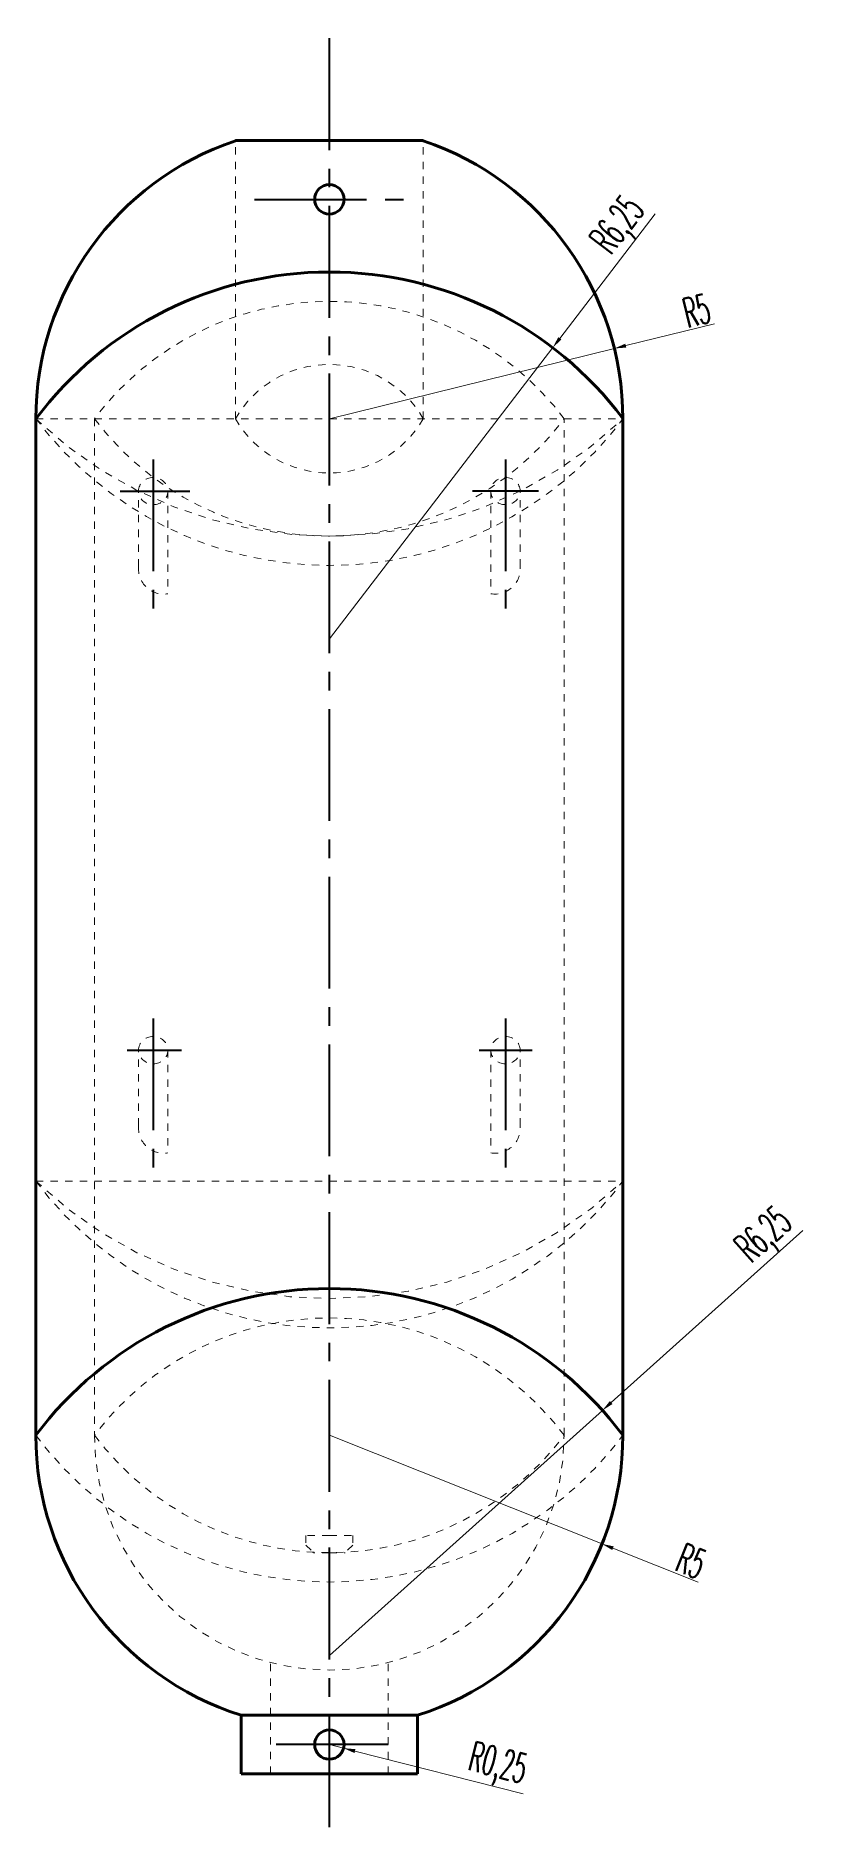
# Model space of a CAD drawing. Header units: millimetres. Extents: x -16.2 to 80.9, y -5.5 to 64.6.
# Drawn here: x 67.55 to 80.85, y 31.98 to 62.5 of the extents above; entities that cross this region are included whole.
import ezdxf

# ---------------------------------------------------------------- set-up
doc = ezdxf.new("R2010")
doc.units = ezdxf.units.MM
doc.header["$LTSCALE"] = 0.1
doc.linetypes.add('CENTRO2', pattern=[28.575, 19.05, -3.175, 3.175, -3.175])
doc.linetypes.add('JIS_02_1.2', pattern=[2.5, 1.25, -1.25])
for name, color, linetype, lineweight in [('Aristas Ocultas', 1, 'JIS_02_1.2', 20), ('Contorno', 5, 'Continuous', 60), ('Cotas', 6, 'Continuous', 20), ('Ejes', 3, 'CENTRO2', 40)]:
    doc.layers.add(name, color=color, linetype=linetype, lineweight=lineweight)
doc.styles.get("Standard").update_dxf_attribs({"font": 'romans.shx', "width": 0.5, "height": 0.5, "bigfont": '@extfont2.shx'})
doc.dimstyles.new('ISO-25', dxfattribs={"dimscale": 0.2, "dimtxt": 1, "dimasz": 1, "dimexe": 0.3, "dimexo": 0.2, "dimgap": 0.2, "dimtad": 1, "dimtxsty": 'Standard', "dimcen": 2.5, "dimclrd": 256, "dimclre": 6, "dimclrt": 6, "dimadec": 0, "dimazin": 0, "dimtfac": 1, "dimtmove": 0, "dimatfit": 3, "dimfxl": 1, "dimtfillclr": 6, "dimlwd": 20, "dimlwe": 20, "dimarcsym": 0})

msp = doc.modelspace()

# ---------------------------------------------------------------- blocks, each defined once
blk = doc.blocks.new('*D15')
at = {"layer": 'Cotas', "linetype": 'Continuous', "lineweight": 20}
for p, q in [((79.106, 57.597), (77.594, 57.224)), ((72.545, 55.979), (77.4, 57.176))]:
    blk.add_line(p, q, dxfattribs=at)
at = {"layer": 'Cotas'}
blk.add_solid([(77.586, 57.257), (77.602, 57.192), (77.4, 57.176)], dxfattribs=at)
at = {"layer": 'Defpoints', "color": 0}
for p in [(77.4, 57.176), (72.545, 55.979)]:
    blk.add_point(p, dxfattribs=at)
at = {"layer": 'Cotas', "color": 6, "insert": (78.801, 57.821), "char_height": 0.5, "attachment_point": 5, "rotation": 13.8514}
blk.add_mtext('R5', dxfattribs=at)
blk = doc.blocks.new('*D16')
at = {"layer": 'Cotas', "linetype": 'Continuous', "lineweight": 20}
for p, q in [((78.098, 59.469), (76.472, 57.348)), ((72.548, 52.229), (76.35, 57.19))]:
    blk.add_line(p, q, dxfattribs=at)
at = {"layer": 'Cotas'}
blk.add_solid([(76.445, 57.369), (76.498, 57.328), (76.35, 57.19)], dxfattribs=at)
at = {"layer": 'Defpoints', "color": 0}
for p in [(76.35, 57.19), (72.548, 52.229)]:
    blk.add_point(p, dxfattribs=at)
at = {"layer": 'Cotas', "color": 6, "insert": (77.501, 59.246), "char_height": 0.5, "attachment_point": 5, "rotation": 52.5266}
blk.add_mtext('R6,25', dxfattribs=at)
blk = doc.blocks.new('*D17')
at = {"layer": 'Cotas', "linetype": 'Continuous', "lineweight": 20}
for p, q in [((72.545, 38.659), (77.19, 36.809)), ((78.829, 36.157), (77.376, 36.735))]:
    blk.add_line(p, q, dxfattribs=at)
at = {"layer": 'Cotas'}
blk.add_solid([(77.389, 36.766), (77.364, 36.704), (77.19, 36.809)], dxfattribs=at)
at = {"layer": 'Defpoints', "color": 0}
for p in [(72.545, 38.659), (77.19, 36.809)]:
    blk.add_point(p, dxfattribs=at)
at = {"layer": 'Cotas', "color": 6, "insert": (78.711, 36.516), "char_height": 0.5, "attachment_point": 5, "rotation": 338.2893}
blk.add_mtext('R5', dxfattribs=at)
blk = doc.blocks.new('*D18')
at = {"layer": 'Cotas', "linetype": 'Continuous', "lineweight": 20}
for p, q in [((80.609, 42.146), (77.345, 39.217)), ((72.545, 34.909), (77.197, 39.083))]:
    blk.add_line(p, q, dxfattribs=at)
at = {"layer": 'Cotas'}
blk.add_solid([(77.323, 39.242), (77.368, 39.192), (77.197, 39.083)], dxfattribs=at)
at = {"layer": 'Defpoints', "color": 0}
for p in [(77.197, 39.083), (72.545, 34.909)]:
    blk.add_point(p, dxfattribs=at)
at = {"layer": 'Cotas', "color": 6, "insert": (79.981, 42.036), "char_height": 0.5, "attachment_point": 5, "rotation": 41.9071}
blk.add_mtext('R6,25', dxfattribs=at)
blk = doc.blocks.new('*D19')
at = {"layer": 'Cotas', "linetype": 'Continuous', "lineweight": 20}
for p, q in [((72.545, 33.389), (72.787, 33.328)), ((75.845, 32.553), (72.981, 33.279))]:
    blk.add_line(p, q, dxfattribs=at)
at = {"layer": 'Cotas'}
blk.add_solid([(72.99, 33.311), (72.973, 33.246), (72.787, 33.328)], dxfattribs=at)
at = {"layer": 'Defpoints', "color": 0}
for p in [(72.545, 33.389), (72.787, 33.328)]:
    blk.add_point(p, dxfattribs=at)
at = {"layer": 'Cotas', "color": 6, "insert": (75.405, 33.013), "char_height": 0.5, "attachment_point": 5, "rotation": 345.7833}
blk.add_mtext('R0,25', dxfattribs=at)

# ---------------------------------------------------------------- dimensions: what is measured, and where the dimension line sits
at = {"layer": 'Cotas'}
for center, mpoint, picture, middle in [((72.548, 52.229), (76.35, 57.19), '*D16', (77.769, 59.041)), ((72.545, 55.979), (77.4, 57.176), '*D15', (78.871, 57.539)), ((72.545, 34.909), (77.197, 39.083), '*D18', (80.207, 41.785)), ((72.545, 38.659), (77.19, 36.809), '*D17', (78.604, 36.246)), ((72.545, 33.389), (72.787, 33.328), '*D19', (75.322, 32.686))]:
    dim = msp.add_radius_dim(center=center, mpoint=mpoint, dimstyle='ISO-25', dxfattribs=at)
    dim.commit()
    dim.dimension.update_dxf_attribs({"geometry": picture, "text_midpoint": middle, "dimtype": 164})

# ---------------------------------------------------------------- linework, layer by layer
at = {"layer": 'Aristas Ocultas'}
for p, q in [((70.945, 55.979), (70.945, 60.717)), ((74.145, 55.979), (74.145, 60.717)), ((68.545, 55.979), (68.545, 38.659)), ((76.545, 38.659), (76.545, 55.979)), ((69.295, 53.464), (69.295, 54.747)), ((69.795, 54.747), (69.795, 52.997)), ((75.295, 54.747), (75.295, 52.997)), ((75.795, 53.464), (75.795, 54.747)), ((69.295, 43.938), (69.295, 45.221)), ((69.795, 45.221), (69.795, 43.471)), ((75.295, 45.221), (75.295, 43.471)), ((75.795, 43.938), (75.795, 45.221)), ((72.545, 36.949), (72.145, 36.949)), ((72.145, 36.949), (72.145, 36.789)), ((72.545, 36.949), (72.945, 36.949)), ((72.945, 36.949), (72.945, 36.789)), ((72.145, 36.789), (72.275, 36.659)), ((72.545, 36.659), (72.275, 36.659)), ((72.545, 36.659), (72.815, 36.659)), ((72.945, 36.789), (72.815, 36.659)), ((71.545, 32.889), (71.545, 34.786)), ((73.545, 32.889), (73.545, 34.786))]:
    msp.add_line(p, q, dxfattribs=at)
at = {"layer": 'Aristas Ocultas', "color": 1}
for p, q in [((67.545, 55.976), (77.545, 55.976)), ((67.545, 42.989), (77.545, 42.989))]:
    msp.add_line(p, q, dxfattribs=at)
at = {"layer": 'Aristas Ocultas'}
for centre, radius, start, end in [((72.545, 52.979), 5, 36.8699, 143.1301), ((72.545, 55.056), 1.848, 30, 150), ((72.548, 59.729), 6.25, 216.8315, 323.0917), ((72.545, 58.979), 5, 216.8699, 323.1301), ((72.545, 56.903), 1.848, 210, 330), ((69.725, 53.423), 0.432, 174.6155, 279.354), ((75.365, 53.423), 0.432, 260.646, 5.3845), ((69.725, 43.897), 0.432, 174.6155, 279.354), ((75.365, 43.897), 0.432, 260.646, 5.3845), ((72.545, 35.659), 5, 36.8699, 143.1301), ((72.545, 42.409), 6.25, 216.8699, 323.1301), ((72.545, 41.659), 5, 216.8699, 323.1301), ((72.545, 38.659), 4, 180, 360)]:
    msp.add_arc(centre, radius, start, end, dxfattribs=at)
at = {"layer": 'Aristas Ocultas', "color": 1}
for centre, radius, start, end in [((72.545, 61.238), 7.259, 226.4633, 313.5367), ((72.545, 46.739), 6.25, 216.8699, 323.1301), ((72.545, 48.239), 7.25, 226.3972, 313.6028)]:
    msp.add_arc(centre, radius, start, end, dxfattribs=at)
at = {"layer": 'Aristas Ocultas'}
for centre in [(69.545, 54.747), (69.545, 45.221)]:
    msp.add_ellipse(centre, major_axis=(-0.25, 0), ratio=0.928202, dxfattribs=at)
at = {"layer": 'Aristas Ocultas', "extrusion": (0, 0, -1)}
for centre in [(75.545, 54.747), (75.545, 45.221)]:
    msp.add_ellipse(centre, major_axis=(0.25, 0), ratio=0.928202, dxfattribs=at)
at = {"layer": 'Contorno'}
for p, q in [((70.945, 60.717), (74.145, 60.717)), ((67.545, 55.983), (67.545, 38.659)), ((77.545, 55.983), (77.545, 38.659)), ((71.045, 33.889), (74.045, 33.889)), ((71.045, 32.889), (71.045, 33.889)), ((74.045, 33.889), (74.045, 32.889)), ((74.045, 32.889), (71.045, 32.889))]:
    msp.add_line(p, q, dxfattribs=at)
msp.add_circle((72.545, 33.389), 0.25, dxfattribs=at)
for centre, radius, start, end in [((72.545, 55.979), 5, 108.6629, 180.0384), ((72.545, 55.979), 5, 359.9616, 71.3371), ((72.548, 52.229), 6.25, 36.9083, 143.1685), ((72.545, 34.909), 6.25, 36.8699, 143.1301), ((72.545, 38.659), 5, 179.9616, 252.5424), ((72.545, 38.659), 5, 287.4576, 0.0384)]:
    msp.add_arc(centre, radius, start, end, dxfattribs=at)
msp.add_ellipse((72.545, 59.717), major_axis=(0, -0.25), ratio=1, dxfattribs=at)
at = {"layer": 'Ejes'}
for p, q in [((72.545, 31.982), (72.545, 62.503)), ((71.272, 59.717), (73.808, 59.717)), ((69.545, 55.286), (69.545, 52.62)), ((75.545, 55.286), (75.545, 52.62)), ((68.981, 54.747), (70.168, 54.747)), ((76.106, 54.747), (74.984, 54.747)), ((69.545, 45.76), (69.545, 43.094)), ((75.545, 45.76), (75.545, 43.094)), ((69.103, 45.221), (70.025, 45.221)), ((75.096, 45.221), (76.002, 45.221)), ((73.545, 33.389), (71.545, 33.389))]:
    msp.add_line(p, q, dxfattribs=at)

msp.set_redraw_order([(e.dxf.handle, doc.entitydb.next_handle()) for e in msp.query("TEXT MTEXT ATTDEF DIMENSION ARC_DIMENSION")])  # texts and dimensions are drawn at this point

doc.saveas('drawing.dxf')
